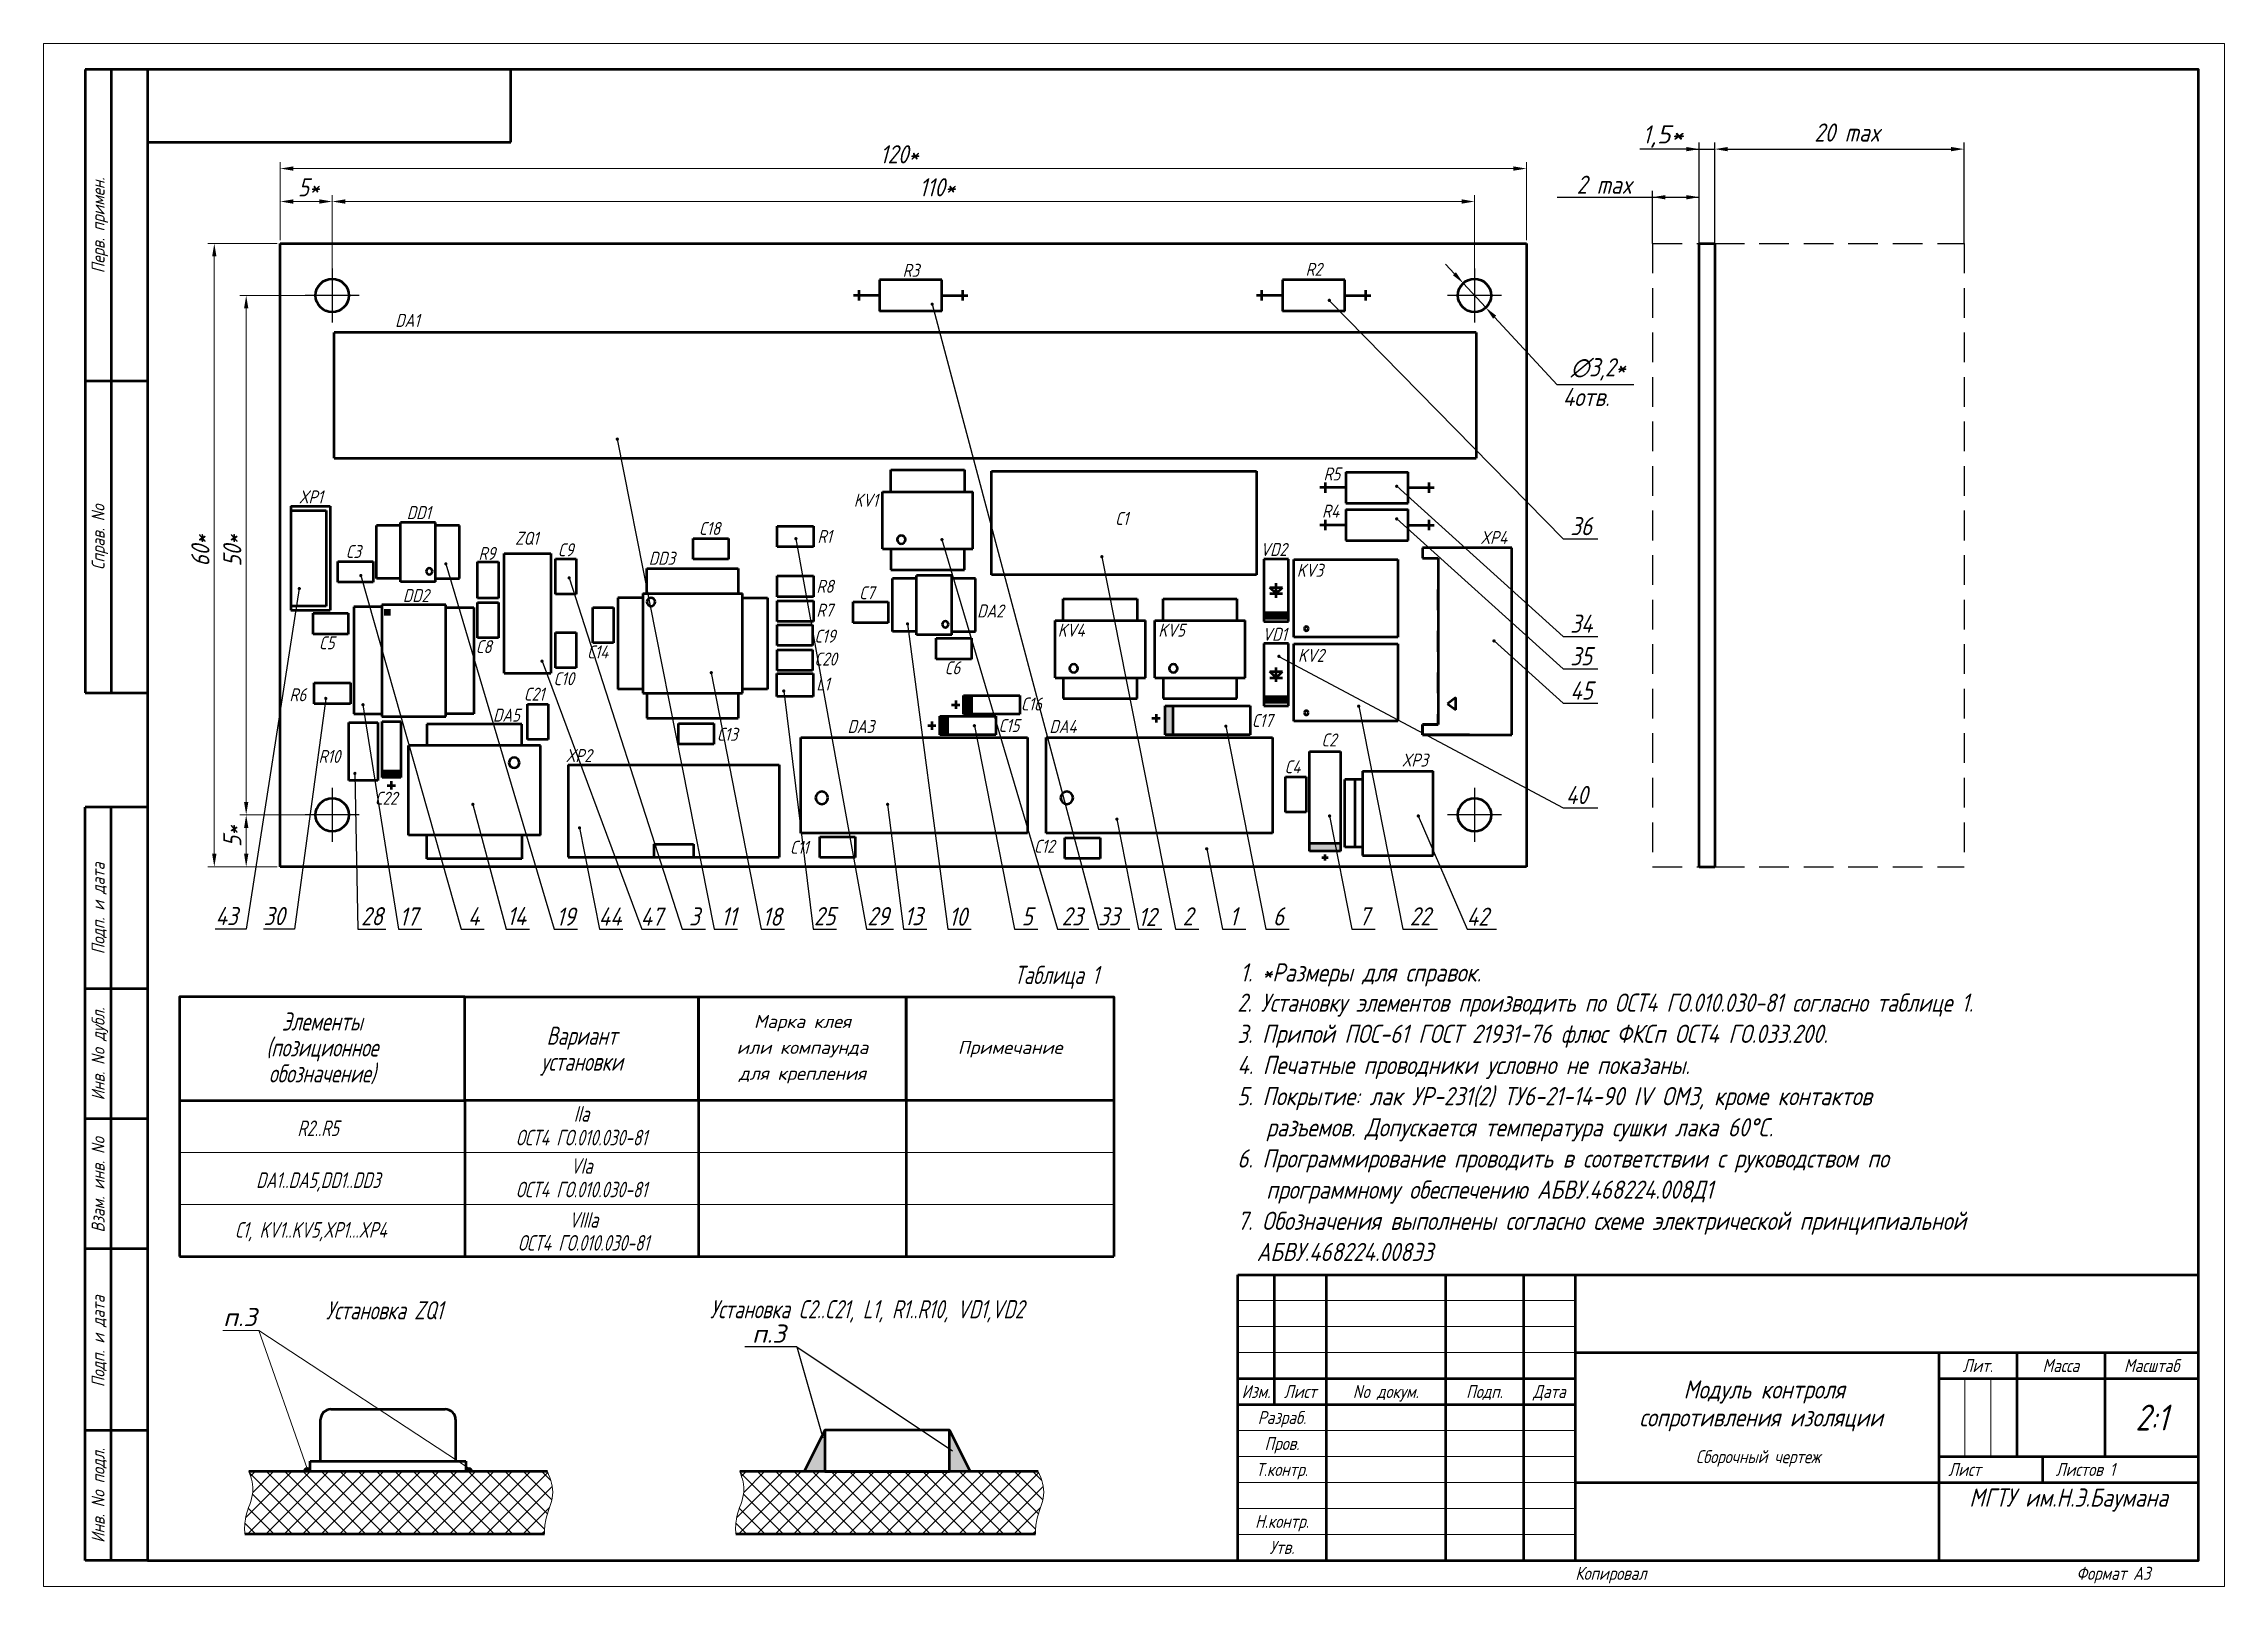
# Model space of a CAD drawing. Header units: millimetres. Extents: x 654 to 2190, y 1727 to 2024.
# Drawn here: x 653.6 to 1073.6, y 1727.5 to 2024.5 of the extents above; entities that cross this region are included whole.
import ezdxf
from ezdxf.enums import TextEntityAlignment as Align

# ---------------------------------------------------------------- set-up
doc = ezdxf.new("R2010")
doc.units = ezdxf.units.MM
doc.linetypes.add('DASHED2', pattern=[9.525, 6.35, -3.175])
doc.layers.add('Dim', color=2, linetype='Continuous')
doc.layers.add('Hatch', color=4, linetype='Continuous')
for name, color, linetype, lineweight in [('OSN25', 2, 'Continuous', 20), ('OSN50', 3, 'Continuous', 50), ('TEXT', 1, 'Continuous', 30)]:
    doc.layers.add(name, color=color, linetype=linetype, lineweight=lineweight)
doc.styles.add('E', font='simplex.shx', dxfattribs={"width": 0.8, "oblique": 15})
doc.styles.get("Standard").update_dxf_attribs({"font": 'ARIAL.TTF'})
doc.dimstyles.new('ISO-25', dxfattribs={"dimtxt": 2.5, "dimasz": 2.5, "dimexe": 1.25, "dimexo": 0.625, "dimtad": 1, "dimtxsty": 'Standard', "dimcen": 2.5, "dimadec": 0, "dimazin": 0, "dimtfac": 1, "dimtmove": 0, "dimatfit": 3, "dimfxl": 0, "dimarcsym": 0})

msp = doc.modelspace()

# ---------------------------------------------------------------- texts
at = {"layer": 'Dim', "color": 1, "char_height": 3.5, "attachment_point": 5, "style": 'E'}
for s, insert in [('1{\\W1;,5*}', (965.53, 2006.6)), ('20 max', (1000.96, 2007.36)), ('2 max', (954.19, 1997.31)), ('∅3,2*', (953.02, 1961.76))]:
    msp.add_mtext(s, dxfattribs=dict(at, insert=insert))
at = {"layer": 'TEXT', "style": 'E', "oblique": 15, "width": 0.8}
for s, p in [('Перв. примен.', (664.12, 1989.48)), ('Справ. No', (664.12, 1929.48)), ('Подп. и дата', (664.12, 1857.98)), ('Инв. No дубл.', (664.12, 1829.97)), ('Взам. инв. No', (664.12, 1804.8)), ('Подп. и дата', (664.12, 1774.64)), ('Инв. No подл.', (664.12, 1744.97))]:
    msp.add_text(s, height=2.5, rotation=90, dxfattribs=at).set_placement(p, align=Align.MIDDLE_CENTER)
for s, height, p in [('R3', 2.5, (819.07, 1979.58)), ('R2', 2.5, (896.67, 1979.78)), ('DA1', 2.5, (721.33, 1969.94)), ('4отв.', 3.5, (946.21, 1954.7)), ('R5', 2.5, (900.13, 1940.38)), ('XP1', 2.5, (702.77, 1935.96)), ('KV1', 2.5, (809.67, 1935.32)), ('DD1', 2.5, (723.56, 1932.94)), ('C18', 2.5, (779.82, 1929.89)), ('C1', 2.5, (859.98, 1931.81)), ('R4', 2.5, (899.84, 1933.23)), ('36', 3.5, (947.65, 1929.84)), ('C3', 2.5, (711.79, 1925.45)), ('ZQ1', 2.5, (744.41, 1928)), ('C9', 2.5, (752.64, 1925.78)), ('R1', 2.5, (802.66, 1928.35)), ('VD2', 2.5, (887.96, 1925.84)), ('XP4', 2.5, (930.33, 1928.15)), ('R9', 2.5, (737.37, 1925.08)), ('DD3', 2.5, (770.17, 1924.15)), ('KV3', 2.5, (894.99, 1921.83)), ('DD2', 2.5, (722.81, 1916.97)), ('R8', 2.5, (802.46, 1918.75)), ('C7', 2.5, (810.67, 1917.51)), ('R7', 2.5, (802.46, 1914.15)), ('DA2', 2.5, (833.41, 1914)), ('C19', 2.5, (802.06, 1909.15)), ('KV4', 2.5, (848.95, 1910.3)), ('KV5', 2.5, (868.31, 1910.3)), ('VD1', 2.5, (888.34, 1909.51)), ('34', 3.5, (947.65, 1911.06)), ('C5', 2.5, (706.64, 1907.87)), ('C8', 2.5, (736.84, 1907.13)), ('C14', 2.5, (758.27, 1906.11)), ('C20', 2.5, (802.06, 1904.75)), ('KV2', 2.5, (895.21, 1905.45)), ('35', 3.5, (947.65, 1904.79)), ('C10', 2.5, (751.82, 1900.96)), ('C6', 2.5, (827.15, 1903.07)), ('R6', 2.5, (700.96, 1897.87)), ('C21', 2.5, (746.1, 1897.99)), ('L1', 2.5, (802.46, 1899.95)), ('C16', 2.5, (841.83, 1896.09)), ('45', 3.5, (947.65, 1898.18)), ('DA5', 2.5, (740.17, 1893.95)), ('DA3', 2.5, (808.44, 1891.77)), ('C15', 2.5, (837.51, 1891.95)), ('DA4', 2.5, (847.32, 1891.76)), ('C17', 2.5, (886.32, 1892.91)), ('C13', 2.5, (783.28, 1890.25)), ('C2', 2.5, (899.7, 1889.17)), ('R10', 2.5, (706.56, 1886)), ('XP2', 2.5, (754.16, 1886.16)), ('C4', 2.5, (892.61, 1884.01)), ('XP3', 2.5, (915.17, 1885.3)), ('C22', 2.5, (717.41, 1877.95)), ('40', 3.5, (946.8, 1878.08)), ('C11', 2.5, (797.35, 1868.5)), ('C12', 2.5, (844.35, 1868.7)), ('43', 3.5, (686.73, 1854.77)), ('30', 3.5, (696, 1854.77)), ('28', 3.5, (714.76, 1854.74)), ('17', 3.5, (722.16, 1854.67)), ('4', 3.5, (735.35, 1854.71)), ('14', 3.5, (742.88, 1854.75)), ('19', 3.5, (752.37, 1854.67)), ('44', 3.5, (760.53, 1854.67)), ('47', 3.5, (768.6, 1854.66)), ('3', 3.5, (777.93, 1854.71)), ('11', 3.5, (784.12, 1854.71)), ('18', 3.5, (792.08, 1854.65)), ('25', 3.5, (801.98, 1854.75)), ('29', 3.5, (812.28, 1854.75)), ('13', 3.5, (819.4, 1854.75)), ('10', 3.5, (827.98, 1854.65)), ('5', 3.5, (841.97, 1854.71)), ('23', 3.5, (849.69, 1854.71)), ('33', 3.5, (856.72, 1854.71)), ('12', 3.5, (864.44, 1854.6)), ('2', 3.5, (872.97, 1854.71)), ('1', 3.5, (882.03, 1854.71)), ('6', 3.5, (890.39, 1854.71)), ('7', 3.5, (906.94, 1854.71)), ('22', 3.5, (916.74, 1854.71)), ('42', 3.5, (927.71, 1854.65))]:
    msp.add_text(s, height=height, dxfattribs=at).set_placement(p)
at = {"layer": 'TEXT', "linetype": 'Continuous', "style": 'E', "oblique": 15, "width": 0.7}
for s, height, p in [('Таблица 1', 3.5, (848.7, 1845.19)), ('Элементы', 3.5, (707.27, 1836.23)), ('(позиционное', 3.5, (707.27, 1831.23)), ('Вариант', 3.5, (757.27, 1833.48)), ('обозначение)', 3.5, (707.27, 1826.23)), ('установки', 3.5, (757.27, 1828.48)), ('IIа', 3, (757.21, 1818.43)), ('R2..R5', 3, (706.49, 1815.67)), ('ОСТ4 ГО.010.030-81', 3, (757.21, 1813.87)), ('DA1..DA5,DD1..DD3', 3, (706.49, 1805.67)), ('VIа', 3, (757.21, 1808.41)), ('ОСТ4 ГО.010.030-81', 3, (757.21, 1803.87)), ('С1, KV1..KV5,XP1...XP4', 3, (705.1, 1796.1)), ('VIIIа', 3, (757.6, 1798.02)), ('ОСТ4 ГО.010.030-81', 3, (757.6, 1793.6)), ('Установка ZQ1', 3.5, (719.26, 1780.62)), ('Установка C2..C21, L1, R1..R10, VD1,VD2', 3.5, (812.19, 1780.83))]:
    msp.add_text(s, height=height, dxfattribs=at).set_placement(p, align=Align.MIDDLE_CENTER)
at = {"layer": 'TEXT', "linetype": 'Continuous', "style": 'E', "oblique": 15}
for s, height, width, p in [('1. *Размеры для справок.', 3.5, 0.8, (884.08, 1843.91)), ('2. Установку элементов производить по ОСТ4 ГО.010.030-81 согласно таблице 1.', 3.5, 0.77, (883.52, 1838.1)), ('3. Припой ПОС-61 ГОСТ 21931-76 флюс ФКСп ОСТ4 ГО.033.200.', 3.5, 0.8, (883.52, 1832.1)), ('4. Печатные проводники условно не показаны.', 3.5, 0.8, (883.52, 1826.1)), ('5. Покрытие: лак УP-231(2) ТУ6-21-14-90 IV ОМЗ, кроме контактов', 3.5, 0.8, (883.52, 1820.1)), ('   разъемов. Допускается температура сушки лака 60%%DC.', 3.5, 0.8, (883.52, 1814.1)), ('6. Программирование проводить в соответствии с руководством по', 3.5, 0.8, (883.52, 1808.1)), ('   программному обеспечению АБВУ.468224.008Д1', 3.5, 0.8, (883.52, 1802.1)), ('7. Обозначения выполнены согласно схеме электрической принципиальной ', 3.5, 0.8, (883.52, 1796.1)), ('  АБВУ.468224.008Э3', 3.5, 0.8, (883.52, 1790.1)), ('Копировал', 2.5, 0.8, (948.62, 1728.73)), ('Формат A3', 2.5, 0.8, (1045.12, 1728.73))]:
    msp.add_text(s, height=height, dxfattribs=dict(at, width=width)).set_placement(p)
for s, height, p in [('Марка клея', 2.5, (799.77, 1836.23)), ('или компаунда', 2.5, (799.77, 1831.23)), ('Примечание', 2.5, (839.77, 1831.23)), ('для крепления', 2.5, (799.77, 1826.23)), ('п.3', 3.5, (691.43, 1779.32)), ('п.3', 3.5, (793.3, 1776.13))]:
    msp.add_text(s, height=height, dxfattribs=at).set_placement(p, align=Align.MIDDLE_CENTER)
at = {"layer": 'TEXT', "style": 'E', "oblique": 15, "width": 0.8}
for s, height, p in [('Лит.', 2.5, (1026.12, 1769.98)), ('Масса', 2.5, (1042.12, 1769.98)), ('Масштаб', 2.5, (1059.62, 1769.98)), ('Изм.', 2.5, (887.12, 1764.98)), ('Лист', 2.5, (895.62, 1764.98)), ('No докум.', 2.5, (912.12, 1764.98)), ('Подп.', 2.5, (931.12, 1764.98)), ('Дата', 2.5, (943.62, 1764.98)), ('Модуль контроля', 3.5, (984.99, 1765.38)), ('Разраб.', 2.5, (892.12, 1759.98)), ('сопротивления изоляции', 3.5, (984.39, 1760.01)), ('2:1', 5, (1059.62, 1759.98)), ('Пров.', 2.5, (892.12, 1754.98)), ('Сборочный чертеж', 2.5, (983.78, 1752.44)), ('Т.контр.', 2.5, (892.12, 1749.98)), ('МГТУ им.Н.Э.Баумана', 3.5, (1043.62, 1744.57)), ('Н.контр.', 2.5, (892.12, 1739.98)), ('Утв.', 2.5, (892.12, 1734.98))]:
    msp.add_text(s, height=height, dxfattribs=at).set_placement(p, align=Align.MIDDLE_CENTER)
for s, p in [('Лист', (1020.46, 1749.98)), ('Листов 1', (1041.14, 1749.98))]:
    msp.add_text(s, height=2.5, dxfattribs=at).set_placement(p, align=Align.MIDDLE_LEFT)
at = {"layer": 'TEXT', "char_height": 3.5, "attachment_point": 5, "style": 'E'}
for s, insert in [('120*', (818.41, 2003.17)), ('5*', (704.65, 1996.82)), ('110*', (825.71, 1996.82))]:
    msp.add_mtext(s, dxfattribs=dict(at, insert=insert))
at = {"layer": 'TEXT', "char_height": 3.5, "attachment_point": 5, "rotation": 90, "style": 'E'}
for s, insert in [('60*', (683.82, 1926.86)), ('50*', (689.96, 1926.86)), ('5*', (689.96, 1871.86))]:
    msp.add_mtext(s, dxfattribs=dict(at, insert=insert))

# ---------------------------------------------------------------- hatches: boundary and pattern name
at = {"layer": 'Hatch', "linetype": 'Continuous'}
h = msp.add_hatch(dxfattribs=at)
h.set_pattern_fill('ANSI37', color=256, scale=20, style=0)
h.set_pattern_definition([(45, (603.5412, 1591.5702), (-1.767767, 1.767767), []), (135, (603.5412, 1591.5702), (-1.767767, -1.767767), [])])
edge = h.paths.add_edge_path()
edge.add_spline(control_points=[(750.11, 1737.57), (750.07, 1738.48), (750.23, 1741.02), (752.29, 1744.89), (751.33, 1748.1), (750.64, 1749.57)], knot_values=[1.269176, 1.269176, 1.269176, 1.269176, 2.638884, 5.103763, 7.43751, 7.43751, 7.43751, 7.43751], degree=3, periodic=0)
edge.add_line((750.64, 1749.57), (693.14, 1749.57))
edge.add_spline(control_points=[(693.14, 1749.57), (693.68, 1748.27), (694.43, 1745.27), (692.38, 1741.41), (692.29, 1738.67), (692.38, 1737.57)], knot_values=[1.568624, 1.568624, 1.568624, 1.568624, 3.602924, 6.067803, 7.722318, 7.722318, 7.722318, 7.722318], degree=3, periodic=0)
edge.add_line((692.38, 1737.57), (750.11, 1737.57))
h = msp.add_hatch(dxfattribs=at)
h.set_pattern_fill('ANSI37', color=256, scale=20, style=0)
h.set_pattern_definition([(45, (698.101, 1591.5702), (-1.767767, 1.767767), []), (135, (698.101, 1591.5702), (-1.767767, -1.767767), [])])
edge = h.paths.add_edge_path()
edge.add_spline(control_points=[(844.67, 1737.57), (844.63, 1738.48), (844.79, 1741.02), (846.85, 1744.89), (845.89, 1748.1), (845.2, 1749.57)], knot_values=[1.269176, 1.269176, 1.269176, 1.269176, 2.638884, 5.103763, 7.43751, 7.43751, 7.43751, 7.43751], degree=3, periodic=0)
edge.add_line((845.2, 1749.57), (787.7, 1749.57))
edge.add_spline(control_points=[(787.7, 1749.57), (788.24, 1748.27), (788.99, 1745.27), (786.94, 1741.41), (786.85, 1738.67), (786.94, 1737.57)], knot_values=[1.568624, 1.568624, 1.568624, 1.568624, 3.602924, 6.067803, 7.722318, 7.722318, 7.722318, 7.722318], degree=3, periodic=0)
edge.add_line((786.94, 1737.57), (844.67, 1737.57))
at = {"layer": 'OSN50'}
for points in [[(832.31, 1899), (830.81, 1899), (830.81, 1895.4), (832.31, 1895.4)], [(827.71, 1895), (826.21, 1895), (826.21, 1891.4), (827.71, 1891.4)], [(871.11, 1897), (869.61, 1897), (869.61, 1891.4), (871.11, 1891.4)], [(722.41, 1884.7), (718.81, 1884.7), (718.81, 1883.2), (722.41, 1883.2)], [(903.41, 1869), (903.41, 1870.5), (897.41, 1870.5), (897.41, 1869)], [(703.77, 1749.57), (704.97, 1749.57, 1)], [(734.97, 1749.57), (734.97, 1749.57), (736.17, 1749.57, 0.999547)]]:
    msp.add_hatch(color=256, dxfattribs=at).paths.add_polyline_path(points)
at = {"layer": 'OSN50', "linetype": 'Continuous'}
h = msp.add_hatch(color=256, dxfattribs=at)
h.paths.add_polyline_path([(800.1, 1749.57), (804.1, 1749.57), (804.1, 1757.57)])
h.paths.add_polyline_path([(828.1, 1749.57), (832.1, 1749.57), (828.1, 1757.57)])

# ---------------------------------------------------------------- linework, layer by layer
at = {"layer": 'Dim'}
for p, q in [((969.98, 2004.17), (961.06, 2004.17)), ((971.48, 2004.17), (975.48, 2004.17)), ((972.48, 1986), (972.48, 2005.42)), ((975.48, 2004.79), (975.48, 2005.42)), ((975.48, 1986), (975.48, 2005.42)), ((977.98, 2004.17), (980.48, 2004.17)), ((977.98, 2004.17), (1020.98, 2004.17)), ((1023.48, 1986), (1023.48, 2005.42)), ((963.48, 1986), (963.48, 1996.16)), ((945.12, 1994.91), (972.48, 1994.91)), ((709.21, 1981.2), (709.21, 1970.8)), ((925.34, 1980.18), (923.64, 1982.02)), ((927.04, 1978.35), (931.38, 1973.65)), ((929.21, 1981.2), (929.21, 1970.8)), ((714.41, 1976), (704.01, 1976)), ((934.41, 1976), (924.01, 1976)), ((945.14, 1958.79), (933.08, 1971.82)), ((959.88, 1958.79), (945.14, 1958.79)), ((709.21, 1881.2), (709.21, 1870.8)), ((929.21, 1881.2), (929.21, 1870.8)), ((714.41, 1876), (704.01, 1876)), ((934.41, 1876), (924.01, 1876)), ((798.68, 1773.57), (788.68, 1773.57)), ((798.68, 1773.57), (803.68, 1756.07)), ((798.68, 1773.57), (828.68, 1753.57))]:
    msp.add_line(p, q, dxfattribs=at)
at = {"layer": 'Dim', "linetype": 'DASHED2', "ltscale": 0.9}
for p, q in [((963.48, 1986), (972.48, 1986)), ((963.48, 1986), (963.48, 1866)), ((975.48, 1986), (1023.48, 1986)), ((1023.48, 1986), (1023.48, 1866)), ((963.48, 1866), (972.48, 1866)), ((975.48, 1866), (1023.48, 1866))]:
    msp.add_line(p, q, dxfattribs=at)
at = {"layer": 'Dim'}
for points in [[(969.98, 2004.58), (969.98, 2003.75), (972.48, 2004.17)], [(977.98, 2004.58), (977.98, 2003.75), (975.48, 2004.17)], [(1020.98, 2004.58), (1020.98, 2003.75), (1023.48, 2004.17)], [(965.98, 1995.32), (965.98, 1994.49), (963.48, 1994.91)], [(969.98, 1995.32), (969.98, 1994.49), (972.48, 1994.91)], [(925.64, 1980.46), (925.03, 1979.9), (927.04, 1978.35)], [(933.39, 1972.1), (932.78, 1971.53), (931.38, 1973.65)]]:
    msp.add_solid(points, dxfattribs=at)
at = {"layer": 'OSN25'}
for p, q in [((699.21, 1994.71), (699.21, 2001.67)), ((701.71, 2000.42), (936.71, 2000.42)), ((939.21, 1986.62), (939.21, 2001.67)), ((699.21, 1986.62), (699.21, 1995.33)), ((709.21, 1976.62), (709.21, 1995.33)), ((709.21, 1994.71), (709.21, 1995.33)), ((929.21, 1976.62), (929.21, 1995.33)), ((701.71, 1994.08), (706.71, 1994.08)), ((711.71, 1994.08), (926.71, 1994.08)), ((698.59, 1986), (685.25, 1986)), ((686.5, 1868.5), (686.5, 1983.5)), ((708.59, 1976), (691.39, 1976)), ((692.64, 1878.5), (692.64, 1973.5)), ((708.59, 1876), (691.39, 1876)), ((698.59, 1876), (691.39, 1876)), ((692.64, 1868.5), (692.64, 1873.5)), ((692.02, 1866), (685.25, 1866)), ((698.59, 1866), (691.39, 1866)), ((883.62, 1782.48), (948.62, 1782.48)), ((695.1, 1776.74), (688.16, 1776.74)), ((735.57, 1750.17), (695.1, 1776.74)), ((704.37, 1750.17), (695.1, 1776.74)), ((883.62, 1777.48), (948.62, 1777.48)), ((883.62, 1772.48), (948.62, 1772.48)), ((1023.62, 1767.48), (1023.62, 1752.48)), ((1028.62, 1767.48), (1028.62, 1752.48)), ((883.62, 1757.48), (948.62, 1757.48)), ((883.62, 1752.48), (948.62, 1752.48)), ((883.62, 1747.48), (948.62, 1747.48)), ((883.62, 1742.48), (948.62, 1742.48)), ((883.62, 1737.48), (948.62, 1737.48))]:
    msp.add_line(p, q, dxfattribs=at)
at = {"layer": 'OSN25', "linetype": 'Continuous'}
for p, q in [((679.77, 1810.98), (859.77, 1810.98)), ((679.77, 1800.98), (859.77, 1800.98))]:
    msp.add_line(p, q, dxfattribs=at)
msp.add_lwpolyline([(653.62, 1727.48), (1073.62, 1727.48), (1073.62, 2024.48), (653.62, 2024.48)], close=True, dxfattribs=at)
for points, knots in [([(693.14, 1749.57), (693.68, 1748.27), (694.43, 1745.27), (692.38, 1741.41), (692.29, 1738.67), (692.38, 1737.57)], [1.568624, 1.568624, 1.568624, 1.568624, 3.602924, 6.067803, 7.722318, 7.722318, 7.722318, 7.722318]), ([(750.64, 1749.57), (751.33, 1748.1), (752.29, 1744.89), (750.23, 1741.02), (750.07, 1738.48), (750.11, 1737.57)], [1.269176, 1.269176, 1.269176, 1.269176, 3.602924, 6.067803, 7.43751, 7.43751, 7.43751, 7.43751]), ([(787.7, 1749.57), (788.24, 1748.27), (788.99, 1745.27), (786.94, 1741.41), (786.85, 1738.67), (786.94, 1737.57)], [1.568624, 1.568624, 1.568624, 1.568624, 3.602924, 6.067803, 7.722318, 7.722318, 7.722318, 7.722318]), ([(845.2, 1749.57), (845.89, 1748.1), (846.85, 1744.89), (844.79, 1741.02), (844.63, 1738.48), (844.67, 1737.57)], [1.269176, 1.269176, 1.269176, 1.269176, 3.602924, 6.067803, 7.43751, 7.43751, 7.43751, 7.43751])]:
    msp.add_open_spline(points, degree=3, knots=knots, dxfattribs=at)
at = {"layer": 'OSN25'}
for points in [[(701.71, 2000.84), (701.71, 2000.01), (699.21, 2000.42)], [(936.71, 2000.84), (936.71, 2000.01), (939.21, 2000.42)], [(701.71, 1994.5), (701.71, 1993.66), (699.21, 1994.08)], [(706.71, 1994.5), (706.71, 1993.66), (709.21, 1994.08)], [(711.71, 1994.5), (711.71, 1993.66), (709.21, 1994.08)], [(926.71, 1994.5), (926.71, 1993.66), (929.21, 1994.08)], [(686.08, 1983.5), (686.92, 1983.5), (686.5, 1986)], [(692.23, 1973.5), (693.06, 1973.5), (692.64, 1976)], [(692.23, 1878.5), (693.06, 1878.5), (692.64, 1876)], [(692.23, 1873.5), (693.06, 1873.5), (692.64, 1876)], [(686.08, 1868.5), (686.92, 1868.5), (686.5, 1866)], [(692.23, 1868.5), (693.06, 1868.5), (692.64, 1866)]]:
    msp.add_solid(points, dxfattribs=at)
at = {"layer": 'OSN50'}
for p, q in [((666.62, 2019.48), (666.62, 1899.48)), ((972.48, 1986), (975.48, 1986)), ((972.48, 1866), (972.48, 1986)), ((975.48, 1986), (975.48, 1866)), ((810.61, 1977), (810.61, 1975)), ((830.61, 1977), (830.61, 1975)), ((888.21, 1977), (888.21, 1975)), ((908.21, 1977), (908.21, 1975)), ((900.41, 1940), (900.41, 1938)), ((920.41, 1940), (920.41, 1938)), ((900.41, 1932.8), (900.41, 1930.8)), ((920.41, 1932.8), (920.41, 1930.8)), ((830.81, 1899), (830.81, 1895.4)), ((826.21, 1895), (826.21, 1891.4)), ((871.11, 1897), (871.11, 1891.4)), ((666.62, 1732.48), (666.62, 1877.48)), ((972.48, 1866), (975.48, 1866)), ((679.77, 1820.98), (679.77, 1790.98)), ((734.77, 1820.98), (734.77, 1790.98)), ((779.77, 1820.98), (779.77, 1790.98)), ((819.77, 1820.98), (819.77, 1790.98)), ((859.77, 1820.98), (859.77, 1790.98)), ((1033.62, 1772.48), (1033.62, 1752.48)), ((1050.62, 1772.48), (1050.62, 1752.48)), ((708.97, 1761.57), (730.97, 1761.57)), ((706.97, 1751.57), (706.97, 1759.57)), ((732.97, 1759.57), (732.97, 1751.57)), ((704.97, 1749.57), (704.97, 1751.57)), ((704.97, 1751.57), (734.97, 1751.57)), ((734.97, 1751.57), (734.97, 1749.57))]:
    msp.add_line(p, q, dxfattribs=at)
at = {"layer": 'OSN50', "linetype": 'Continuous'}
for p, q in [((699.21, 1866), (699.21, 1986)), ((699.21, 1986), (939.21, 1986)), ((939.21, 1986), (939.21, 1866)), ((814.61, 1979), (814.61, 1973)), ((826.61, 1979), (814.61, 1979)), ((826.61, 1973), (826.61, 1979)), ((892.21, 1979), (892.21, 1973)), ((904.21, 1979), (892.21, 1979)), ((904.21, 1973), (904.21, 1979)), ((814.61, 1976), (809.61, 1976)), ((826.61, 1976), (831.61, 1976)), ((892.21, 1976), (887.21, 1976)), ((904.21, 1976), (909.21, 1976)), ((826.61, 1973), (814.61, 1973)), ((904.21, 1973), (892.21, 1973)), ((709.57, 1968.9), (929.54, 1968.9)), ((709.61, 1944.68), (709.61, 1968.88)), ((929.61, 1944.68), (929.61, 1968.88)), ((709.57, 1944.7), (929.54, 1944.7)), ((816.81, 1938.2), (816.81, 1942.4)), ((816.81, 1942.4), (831.01, 1942.4)), ((831.01, 1942.4), (831.01, 1938.2)), ((836.21, 1922.2), (836.21, 1942.2)), ((836.21, 1942.2), (887.21, 1942.2)), ((887.21, 1942.2), (887.21, 1922.2)), ((904.41, 1942), (904.41, 1936)), ((904.41, 1942), (916.41, 1942)), ((916.41, 1936), (916.41, 1942)), ((815.21, 1938.2), (832.61, 1938.2)), ((815.21, 1927.2), (815.21, 1938.2)), ((832.61, 1927.2), (832.61, 1938.2)), ((904.41, 1939), (899.41, 1939)), ((916.41, 1939), (921.41, 1939)), ((701.21, 1935.4), (701.21, 1915.4)), ((701.21, 1935.4), (708.81, 1935.4)), ((701.21, 1934.6), (708.01, 1934.6)), ((708.01, 1934.6), (708.01, 1916.2)), ((708.81, 1935.4), (708.81, 1915.4)), ((722.33, 1920.88), (722.33, 1932.28)), ((729.13, 1932.28), (722.33, 1932.28)), ((729.13, 1920.88), (729.13, 1932.28)), ((904.41, 1936), (916.41, 1936)), ((904.41, 1934.8), (904.41, 1928.8)), ((904.41, 1934.8), (916.41, 1934.8)), ((916.41, 1928.8), (916.41, 1934.8)), ((722.33, 1931.68), (717.73, 1931.68)), ((717.73, 1921.48), (717.73, 1931.68)), ((733.73, 1931.68), (729.13, 1931.68)), ((733.73, 1921.48), (733.73, 1931.68)), ((778.71, 1925.2), (778.71, 1929.2)), ((778.71, 1929.2), (785.51, 1929.2)), ((785.51, 1929.2), (785.51, 1925.2)), ((794.91, 1927.6), (794.91, 1931.6)), ((794.91, 1931.6), (801.91, 1931.6)), ((801.91, 1931.6), (801.91, 1927.6)), ((904.41, 1931.8), (899.41, 1931.8)), ((904.41, 1928.8), (916.41, 1928.8)), ((916.41, 1931.8), (921.41, 1931.8)), ((710.31, 1920.8), (710.31, 1924.8)), ((710.31, 1924.8), (717.11, 1924.8)), ((717.11, 1924.8), (717.11, 1920.8)), ((737.21, 1924.7), (741.21, 1924.7)), ((737.21, 1917.7), (737.21, 1924.7)), ((741.21, 1924.7), (741.21, 1917.7)), ((742.31, 1926.3), (751.31, 1926.3)), ((742.31, 1903.3), (742.31, 1926.3)), ((751.31, 1926.3), (751.31, 1903.3)), ((752.21, 1925.3), (756.21, 1925.3)), ((752.21, 1918.5), (752.21, 1925.3)), ((756.21, 1925.3), (756.21, 1918.5)), ((785.51, 1925.2), (778.71, 1925.2)), ((801.91, 1927.6), (794.91, 1927.6)), ((815.21, 1927.2), (832.61, 1927.2)), ((816.81, 1927.2), (816.81, 1923.2)), ((831.01, 1923.2), (831.01, 1927.2)), ((893.41, 1925.2), (888.61, 1925.2)), ((888.61, 1925.2), (888.61, 1913.2)), ((893.41, 1913.2), (893.41, 1925.2)), ((894.41, 1913.15), (894.41, 1925.15)), ((894.41, 1925.15), (914.41, 1925.15)), ((914.41, 1925.15), (914.41, 1913.15)), ((919.21, 1927.4), (919.21, 1925.4)), ((928.21, 1927.4), (919.21, 1927.4)), ((919.21, 1927.4), (919.21, 1925.4)), ((936.41, 1927.4), (919.21, 1927.4)), ((919.21, 1925.4), (922.21, 1925.4)), ((919.21, 1925.4), (922.21, 1925.4)), ((922.21, 1925.4), (922.21, 1923.4)), ((922.21, 1925.4), (922.21, 1893.4)), ((936.41, 1891.4), (936.41, 1927.4)), ((936.41, 1893.8), (936.41, 1925)), ((717.11, 1920.8), (710.31, 1920.8)), ((722.13, 1921.48), (717.73, 1921.48)), ((729.13, 1920.88), (722.33, 1920.88)), ((729.33, 1921.48), (733.73, 1921.48)), ((769.81, 1918.6), (769.81, 1923.4)), ((769.81, 1923.4), (787.41, 1923.4)), ((787.41, 1923.4), (787.41, 1918.6)), ((794.91, 1918), (794.91, 1922)), ((794.91, 1922), (801.91, 1922)), ((801.91, 1922), (801.91, 1918)), ((816.81, 1923.2), (831.01, 1923.2)), ((821.73, 1921.48), (817.13, 1921.48)), ((817.13, 1911.28), (817.13, 1921.48)), ((821.73, 1910.68), (821.73, 1922.08)), ((828.53, 1922.08), (821.73, 1922.08)), ((828.53, 1910.68), (828.53, 1922.08)), ((833.13, 1921.48), (828.53, 1921.48)), ((833.13, 1911.28), (833.13, 1921.48)), ((887.21, 1922.2), (836.21, 1922.2)), ((889.81, 1919.8), (892.21, 1919.8)), ((891.01, 1918.6), (889.81, 1919.8)), ((891.01, 1917.8), (891.01, 1920.6)), ((891.01, 1918.6), (892.21, 1919.8)), ((894.41, 1910.21), (894.41, 1922.21)), ((914.41, 1922.21), (914.41, 1910.21)), ((708.01, 1916.2), (701.21, 1916.2)), ((701.21, 1915.4), (708.81, 1915.4)), ((718.77, 1916.04), (713.37, 1916.04)), ((713.37, 1916.04), (713.37, 1895.44)), ((718.77, 1916.44), (718.77, 1894.94)), ((731.07, 1916.44), (718.77, 1916.44)), ((731.07, 1894.94), (731.07, 1916.44)), ((731.07, 1915.94), (736.47, 1915.94)), ((736.47, 1915.94), (736.47, 1895.44)), ((741.21, 1917.7), (737.21, 1917.7)), ((737.21, 1916.9), (741.21, 1916.9)), ((737.21, 1910.1), (737.21, 1916.9)), ((741.21, 1916.9), (741.21, 1910.1)), ((756.21, 1918.5), (752.21, 1918.5)), ((759.41, 1915.9), (763.41, 1915.9)), ((759.41, 1909.1), (759.41, 1915.9)), ((763.41, 1915.9), (763.41, 1909.1)), ((769.01, 1917.8), (764.21, 1917.8)), ((764.21, 1917.8), (764.21, 1900.2)), ((769.01, 1918.6), (769.01, 1899.4)), ((769.01, 1918.6), (788.21, 1918.6)), ((788.21, 1899.4), (788.21, 1918.6)), ((788.21, 1917.8), (793.01, 1917.8)), ((793.01, 1917.8), (793.01, 1900.2)), ((801.91, 1918), (794.91, 1918)), ((794.91, 1913.2), (794.91, 1917.2)), ((794.91, 1917.2), (801.91, 1917.2)), ((801.91, 1917.2), (801.91, 1913.2)), ((809.51, 1913), (809.51, 1917)), ((809.51, 1917), (816.31, 1917)), ((816.31, 1917), (816.31, 1913)), ((850.01, 1913.4), (850.01, 1917.6)), ((850.01, 1917.6), (864.21, 1917.6)), ((864.21, 1917.6), (864.21, 1913.4)), ((869.21, 1913.4), (869.21, 1917.6)), ((869.21, 1917.6), (883.41, 1917.6)), ((883.41, 1917.6), (883.41, 1913.4)), ((889.81, 1918.6), (892.21, 1918.6)), ((922.21, 1915.4), (922.21, 1919.4)), ((705.51, 1910.8), (705.51, 1914.8)), ((705.51, 1914.8), (712.31, 1914.8)), ((712.31, 1914.8), (712.31, 1910.8)), ((752.21, 1911.1), (756.21, 1911.1)), ((752.21, 1904.3), (752.21, 1911.1)), ((756.21, 1911.1), (756.21, 1904.3)), ((801.91, 1913.2), (794.91, 1913.2)), ((794.91, 1908.6), (794.91, 1912.6)), ((794.91, 1912.6), (801.71, 1912.6)), ((801.71, 1912.6), (801.71, 1908.6)), ((816.31, 1913), (809.51, 1913)), ((821.53, 1911.28), (817.13, 1911.28)), ((828.73, 1911.28), (833.13, 1911.28)), ((848.41, 1913.4), (865.81, 1913.4)), ((848.41, 1902.4), (848.41, 1913.4)), ((865.81, 1902.4), (865.81, 1913.4)), ((867.61, 1913.4), (885.01, 1913.4)), ((867.61, 1902.4), (867.61, 1913.4)), ((885.01, 1902.4), (885.01, 1913.4)), ((888.61, 1913.2), (893.41, 1913.2)), ((922.21, 1907.4), (922.21, 1911.4)), ((712.31, 1910.8), (705.51, 1910.8)), ((741.21, 1910.1), (737.21, 1910.1)), ((763.41, 1909.1), (759.41, 1909.1)), ((801.71, 1908.6), (794.91, 1908.6)), ((794.91, 1903.8), (794.91, 1907.8)), ((794.91, 1907.8), (801.71, 1907.8)), ((801.71, 1907.8), (801.71, 1903.8)), ((828.53, 1910.68), (821.73, 1910.68)), ((825.51, 1906), (825.51, 1910)), ((825.51, 1910), (832.31, 1910)), ((832.31, 1910), (832.31, 1906)), ((893.41, 1909), (888.61, 1909)), ((888.61, 1909), (888.61, 1897)), ((893.41, 1897), (893.41, 1909)), ((914.41, 1910.21), (894.41, 1910.21)), ((894.41, 1896.95), (894.41, 1908.95)), ((894.41, 1908.95), (914.41, 1908.95)), ((914.41, 1908.95), (914.41, 1896.95)), ((742.31, 1903.3), (751.31, 1903.3)), ((756.21, 1904.3), (752.21, 1904.3)), ((794.81, 1903.2), (801.81, 1903.2)), ((794.81, 1898.8), (794.81, 1903.2)), ((801.71, 1903.8), (794.91, 1903.8)), ((801.81, 1903.2), (801.81, 1898.8)), ((832.31, 1906), (825.51, 1906)), ((889.81, 1903.6), (892.21, 1903.6)), ((891.01, 1902.4), (889.81, 1903.6)), ((891.01, 1901.6), (891.01, 1904.4)), ((891.01, 1902.4), (892.21, 1903.6)), ((894.41, 1894.01), (894.41, 1906.01)), ((914.41, 1906.01), (914.41, 1894.01)), ((922.21, 1899.4), (922.21, 1903.4)), ((705.71, 1897.4), (705.71, 1901.4)), ((705.71, 1901.4), (712.71, 1901.4)), ((712.71, 1901.4), (712.71, 1897.4)), ((769.01, 1900.2), (764.21, 1900.2)), ((769.01, 1899.4), (788.21, 1899.4)), ((769.81, 1899.4), (769.81, 1894.6)), ((787.41, 1899.4), (787.41, 1894.6)), ((793.01, 1900.2), (788.21, 1900.2)), ((801.81, 1898.8), (794.81, 1898.8)), ((830.81, 1895.4), (830.81, 1899)), ((830.81, 1899), (841.61, 1899)), ((830.81, 1895.4), (830.81, 1899)), ((832.31, 1899), (832.31, 1895.4)), ((841.61, 1899), (841.61, 1895.4)), ((848.41, 1902.4), (865.81, 1902.4)), ((850.01, 1902.4), (850.01, 1898.4)), ((864.21, 1898.4), (864.21, 1902.4)), ((867.61, 1902.4), (885.01, 1902.4)), ((869.21, 1902.4), (869.21, 1898.4)), ((883.41, 1898.4), (883.41, 1902.4)), ((889.81, 1902.4), (892.21, 1902.4)), ((925.61, 1898.6), (924.01, 1897.4)), ((925.61, 1896.2), (925.61, 1898.6)), ((712.71, 1897.4), (705.71, 1897.4)), ((713.37, 1895.44), (718.67, 1895.44)), ((718.77, 1894.94), (731.07, 1894.94)), ((736.47, 1895.44), (731.07, 1895.44)), ((746.81, 1897.3), (750.81, 1897.3)), ((746.81, 1890.5), (746.81, 1897.3)), ((750.81, 1897.3), (750.81, 1890.5)), ((769.81, 1894.6), (787.41, 1894.6)), ((826.21, 1891.4), (826.21, 1895)), ((826.21, 1895), (837.01, 1895)), ((826.21, 1891.4), (826.21, 1895)), ((827.71, 1895), (827.71, 1891.4)), ((828.49, 1897.2), (829.69, 1897.2)), ((829.29, 1898), (829.29, 1896.4)), ((829.69, 1897.2), (830.09, 1897.2)), ((841.61, 1895.4), (830.81, 1895.4)), ((837.01, 1895), (837.01, 1891.4)), ((850.01, 1898.4), (864.21, 1898.4)), ((867.09, 1894.6), (868.69, 1894.6)), ((867.89, 1895.4), (867.89, 1893.8)), ((869.21, 1898.4), (883.41, 1898.4)), ((869.61, 1891.4), (869.61, 1897)), ((869.61, 1897), (886.01, 1897)), ((886.01, 1897), (886.01, 1891.4)), ((888.61, 1897), (893.41, 1897)), ((922.21, 1893.4), (922.21, 1895.4)), ((924.01, 1897.4), (925.61, 1896.2)), ((712.41, 1893.8), (718.01, 1893.8)), ((712.41, 1882.6), (712.41, 1893.8)), ((718.01, 1893.8), (718.01, 1882.6)), ((718.81, 1894), (722.41, 1894)), ((718.81, 1883.2), (718.81, 1894)), ((722.41, 1894), (722.41, 1883.2)), ((727.45, 1893.43), (727.45, 1889.37)), ((745.73, 1893.43), (727.45, 1893.43)), ((745.73, 1889.37), (745.73, 1893.43)), ((750.81, 1890.5), (746.81, 1890.5)), ((775.91, 1889.6), (775.91, 1893.6)), ((775.91, 1893.6), (782.71, 1893.6)), ((782.71, 1893.6), (782.71, 1889.6)), ((799.49, 1872.48), (799.49, 1890.88)), ((799.49, 1890.88), (843.09, 1890.88)), ((823.89, 1893.2), (825.09, 1893.2)), ((824.69, 1894), (824.69, 1892.4)), ((825.09, 1893.2), (825.49, 1893.2)), ((837.01, 1891.4), (826.21, 1891.4)), ((843.09, 1890.88), (843.09, 1872.48)), ((846.69, 1872.48), (846.69, 1890.88)), ((846.69, 1890.88), (890.29, 1890.88)), ((886.01, 1891.4), (869.61, 1891.4)), ((890.29, 1890.88), (890.29, 1872.48)), ((914.41, 1894.01), (894.41, 1894.01)), ((919.21, 1891.4), (919.21, 1893.4)), ((919.21, 1893.4), (922.21, 1893.4)), ((919.21, 1893.4), (919.21, 1891.4)), ((922.21, 1893.4), (919.21, 1893.4)), ((928.21, 1891.4), (919.21, 1891.4)), ((919.21, 1891.4), (936.41, 1891.4)), ((723.89, 1872.09), (723.89, 1889.37)), ((749.29, 1889.37), (723.89, 1889.37)), ((749.29, 1872.09), (749.29, 1889.37)), ((782.71, 1889.6), (775.91, 1889.6)), ((897.41, 1888.2), (903.41, 1888.2)), ((897.41, 1869), (897.41, 1888.2)), ((903.41, 1888.2), (903.41, 1869)), ((718.01, 1882.6), (712.41, 1882.6)), ((722.41, 1883.2), (718.81, 1883.2)), ((722.41, 1883.2), (718.81, 1883.2)), ((719.81, 1881.68), (721.41, 1881.68)), ((720.61, 1882.08), (720.61, 1882.48)), ((720.61, 1880.88), (720.61, 1882.08)), ((754.65, 1885.63), (795.29, 1885.63)), ((754.65, 1885.63), (754.65, 1867.85)), ((795.29, 1885.63), (795.29, 1867.85)), ((892.81, 1883.3), (896.81, 1883.3)), ((892.81, 1876.5), (892.81, 1883.3)), ((896.81, 1883.3), (896.81, 1876.5)), ((907.61, 1882.8), (904.21, 1882.8)), ((904.21, 1869.8), (904.21, 1882.8)), ((906.21, 1869.8), (906.21, 1882.8)), ((907.61, 1884.4), (921.21, 1884.4)), ((907.61, 1884.4), (907.61, 1868.2)), ((921.21, 1868.2), (921.21, 1884.4)), ((896.81, 1876.5), (892.81, 1876.5)), ((749.29, 1872.09), (723.89, 1872.09)), ((727.45, 1867.52), (727.45, 1872.09)), ((745.73, 1872.09), (745.73, 1867.52)), ((771.16, 1870.39), (771.16, 1867.85)), ((771.16, 1870.39), (778.78, 1870.39)), ((778.78, 1870.39), (778.78, 1867.85)), ((843.09, 1872.48), (799.49, 1872.48)), ((803.11, 1867.8), (803.11, 1871.8)), ((803.11, 1871.8), (809.91, 1871.8)), ((809.91, 1871.8), (809.91, 1867.8)), ((890.29, 1872.48), (846.69, 1872.48)), ((850.31, 1867.6), (850.31, 1871.6)), ((850.31, 1871.6), (857.11, 1871.6)), ((857.11, 1871.6), (857.11, 1867.6)), ((903.41, 1870.5), (897.41, 1870.5)), ((907.61, 1869.8), (904.21, 1869.8)), ((939.21, 1866), (699.21, 1866)), ((745.73, 1867.52), (727.45, 1867.52)), ((754.65, 1867.85), (795.29, 1867.85)), ((809.91, 1867.8), (803.11, 1867.8)), ((857.11, 1867.6), (850.31, 1867.6)), ((903.41, 1869), (897.41, 1869)), ((899.81, 1867.8), (901.01, 1867.8)), ((900.41, 1867.2), (900.41, 1868.4)), ((907.61, 1868.2), (921.21, 1868.2)), ((679.77, 1790.98), (859.77, 1790.98)), ((804.1, 1757.57), (800.1, 1749.57)), ((828.1, 1757.57), (832.1, 1749.57))]:
    msp.add_line(p, q, dxfattribs=at)
at = {"layer": 'OSN50'}
for points in [[(673.62, 2019.48), (661.62, 2019.48)], [(661.62, 2019.48), (661.62, 1899.48)], [(743.62, 2005.48), (743.62, 2019.48)], [(673.62, 2005.48), (743.62, 2005.48)], [(673.62, 1959.48), (661.62, 1959.48)], [(661.62, 1899.48), (673.62, 1899.48)], [(661.62, 1732.48), (661.62, 1877.48)], [(673.62, 1877.48), (661.62, 1877.48)], [(673.62, 1842.48), (661.62, 1842.48)], [(673.62, 1817.48), (661.62, 1817.48)], [(673.62, 1792.48), (661.62, 1792.48)], [(883.62, 1787.48), (1068.62, 1787.48)], [(883.62, 1732.48), (883.62, 1787.48)], [(890.62, 1787.48), (890.62, 1762.48)], [(900.62, 1787.48), (900.62, 1732.48)], [(923.62, 1787.48), (923.62, 1732.48)], [(938.62, 1787.48), (938.62, 1732.48)], [(948.62, 1787.48), (948.62, 1732.48)], [(948.62, 1772.48), (1068.62, 1772.48)], [(1018.62, 1772.48), (1018.62, 1732.48)], [(883.62, 1767.48), (948.62, 1767.48)], [(1018.62, 1767.48), (1068.62, 1767.48)], [(883.62, 1762.48), (948.62, 1762.48)], [(673.62, 1757.48), (661.62, 1757.48)], [(1018.62, 1752.48), (1068.62, 1752.48)], [(1038.62, 1752.48), (1038.62, 1747.48)], [(948.62, 1747.48), (1068.62, 1747.48)], [(673.62, 1732.48), (661.62, 1732.48)]]:
    msp.add_lwpolyline(points, dxfattribs=at)
at = {"layer": 'OSN50', "linetype": 'Continuous'}
for points in [[(673.62, 1732.48), (1068.62, 1732.48), (1068.62, 2019.48), (673.62, 2019.48)], [(679.77, 1820.98), (734.77, 1820.98), (734.77, 1840.98), (679.77, 1840.98)], [(734.77, 1840.98), (779.77, 1840.98), (779.77, 1820.98), (734.77, 1820.98)], [(779.77, 1840.98), (819.77, 1840.98), (819.77, 1820.98), (779.77, 1820.98)], [(819.77, 1840.98), (859.77, 1840.98), (859.77, 1820.98), (819.77, 1820.98)], [(804.1, 1749.57), (828.1, 1749.57), (828.1, 1757.57), (804.1, 1757.57)]]:
    msp.add_lwpolyline(points, close=True, dxfattribs=at)
for points in [[(750.64, 1749.57), (693.14, 1749.57)], [(845.2, 1749.57), (787.7, 1749.57)], [(692.38, 1737.57), (750.11, 1737.57)], [(786.94, 1737.57), (844.67, 1737.57)]]:
    msp.add_lwpolyline(points, dxfattribs=at)
at = {"layer": 'OSN50'}
for centre in [(709.21, 1976), (929.21, 1976), (709.21, 1876), (929.21, 1876)]:
    msp.add_circle(centre, 3.2, dxfattribs=at)
at = {"layer": 'OSN50', "linetype": 'Continuous'}
for centre, radius, start, end in [((818.81, 1929), 0.8, 90, 270), ((818.81, 1929), 0.8, 270, 90), ((727.89, 1922.9), 0.6, 0, 180), ((727.89, 1922.9), 0.6, 180, 0), ((770.61, 1917), 0.8, 0, 180), ((770.61, 1917), 0.8, 180, 0), ((827.29, 1912.7), 0.6, 0, 180), ((827.29, 1912.7), 0.6, 180, 0), ((896.81, 1911.84), 0.4, 0, 180), ((896.81, 1911.84), 0.4, 180, 0), ((852.01, 1904.2), 0.8, 90, 270), ((852.01, 1904.2), 0.8, 270, 90), ((871.21, 1904.2), 0.8, 90, 270), ((871.21, 1904.2), 0.8, 270, 90), ((896.81, 1895.64), 0.4, 0, 180), ((896.81, 1895.64), 0.4, 180, 0), ((744.25, 1886.04), 1, 0, 180), ((744.25, 1886.04), 1, 180, 0), ((803.49, 1879.28), 1.2, 0, 180), ((803.49, 1879.28), 1.2, 180, 0), ((850.69, 1879.28), 1.2, 0, 180), ((850.69, 1879.28), 1.2, 180, 0)]:
    msp.add_arc(centre, radius, start, end, dxfattribs=at)
at = {"layer": 'OSN50'}
for centre, radius, start, end in [((708.97, 1759.57), 2, 90, 180), ((730.97, 1759.57), 2, 0, 90), ((704.37, 1749.57), 0.6, 0, 180), ((735.57, 1749.57), 0.6, 0, 180)]:
    msp.add_arc(centre, radius, start, end, dxfattribs=at)
for points in [[(719.2, 1914.37), (720.47, 1914.37), (719.2, 1915.64), (720.47, 1915.64)], [(893.41, 1915.2), (888.61, 1915.2), (893.41, 1913.6), (888.61, 1913.6)], [(893.41, 1899), (888.61, 1899), (893.41, 1897.4), (888.61, 1897.4)]]:
    msp.add_solid(points, dxfattribs=at)

msp.set_redraw_order([(e.dxf.handle, doc.entitydb.next_handle()) for e in msp.query("TEXT MTEXT ATTDEF DIMENSION ARC_DIMENSION")])  # texts and dimensions are drawn at this point

# ---------------------------------------------------------------- leaders
at = {"layer": 'Dim'}
for points in [[(824.76, 1974.31), (856.78, 1854.02), (862.82, 1854.02)], [(901.24, 1975.05), (946.3, 1929.14), (952.96, 1929.14)], [(764.11, 1948.34), (782.77, 1854.02), (787.26, 1854.02)], [(914.22, 1939.26), (946.3, 1910.37), (952.96, 1910.37)], [(914.22, 1932.98), (946.3, 1904.09), (952.96, 1904.09)], [(798.51, 1929.17), (812.11, 1854.02), (817.33, 1854.02)], [(826.64, 1928.99), (848.91, 1854.02), (854.95, 1854.02)], [(731.09, 1924.32), (751.97, 1854.02), (756.45, 1854.02)], [(857.44, 1925.7), (871.62, 1854.02), (876.11, 1854.02)], [(702.87, 1919.56), (692.65, 1854.02), (686.69, 1854.02)], [(714.72, 1922.07), (734.01, 1854.02), (738.49, 1854.02)], [(754.84, 1921.62), (776.58, 1854.02), (781.07, 1854.02)], [(820.01, 1912.77), (827.75, 1854.02), (832.24, 1854.02)], [(891.54, 1906.52), (946.3, 1877.38), (952.96, 1877.38)], [(932.96, 1909.49), (946.3, 1897.48), (952.96, 1897.48)], [(749.61, 1905.59), (768.81, 1854.02), (773.3, 1854.02)], [(782.21, 1903.37), (791.85, 1854.02), (796.34, 1854.02)], [(707.97, 1898.42), (701.92, 1854.02), (695.96, 1854.02)], [(796.17, 1899.84), (801.81, 1854.02), (806.3, 1854.02)], [(715.13, 1897.2), (721.97, 1854.02), (726.46, 1854.02)], [(906.9, 1896.92), (915.39, 1854.02), (922.05, 1854.02)], [(832.88, 1893.16), (840.62, 1854.02), (845.11, 1854.02)], [(881.32, 1893.07), (889.04, 1854.02), (893.53, 1854.02)], [(713.57, 1883.98), (714.17, 1854.02), (719.55, 1854.02)], [(736.3, 1878.02), (742.72, 1854.02), (747.21, 1854.02)], [(816.17, 1878.02), (819.23, 1854.02), (823.72, 1854.02)], [(756.84, 1873.49), (760.69, 1854.02), (765.18, 1854.02)], [(860.33, 1875.18), (864.51, 1854.02), (869, 1854.02)], [(901.29, 1875.79), (905.59, 1854.02), (910.08, 1854.02)], [(918.38, 1875.79), (927.78, 1854.02), (933.41, 1854.02)], [(877.63, 1869.47), (880.69, 1854.02), (885.17, 1854.02)]]:
    msp.add_leader(points, dimstyle='ISO-25', override={"dimgap": 0.625, "dimtad": 0, "dimldrblk": 'DotSmall'}, dxfattribs=at)

doc.saveas('drawing.dxf')
